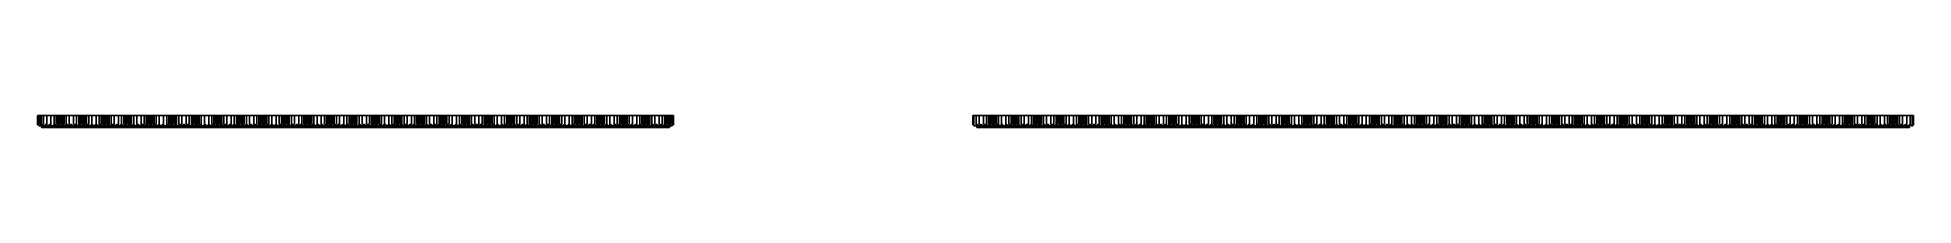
# Model space of a CAD drawing. Header units: metres. Extents: x 2494 to 3558, y 282 to 553.
# Drawn here: x 3057.4 to 3127, y 381.2 to 381.7 of the extents above; entities that cross this region are included whole.
import ezdxf

# ---------------------------------------------------------------- set-up
doc = ezdxf.new("R2010")
doc.units = ezdxf.units.M
doc.header["$LTSCALE"] = 7
doc.header["$MEASUREMENT"] = 0
doc.layers.add('HACHURA PISOS', color=250, linetype='Continuous')
doc.layers.add('PENA 01', color=1, linetype='Continuous')

# ---------------------------------------------------------------- blocks, each defined once
blk = doc.blocks.new('F312X00')
for p, q in [((-40.5, 6.6), (-40.8, 7.1)), ((-38.2, 9.7), (-40, 7.7)), ((-37.7, 9.3), (-39.6, 7.3)), ((-31.3, 9.3), (-29.4, 7.3)), ((-30.8, 9.7), (-29, 7.7)), ((-20.5, 9.7), (-22.3, 7.7)), ((-20, 9.3), (-21.9, 7.3)), ((-13.6, 9.3), (-11.7, 7.3)), ((-13.1, 9.7), (-11.3, 7.7)), ((-2.8, 9.7), (-4.6, 7.7)), ((-2.3, 9.3), (-4.2, 7.3)), ((4.1, 9.3), (6, 7.3)), ((4.6, 9.7), (6.4, 7.7)), ((14.9, 9.7), (13.1, 7.7)), ((15.4, 9.3), (13.5, 7.3)), ((21.8, 9.3), (23.7, 7.3)), ((22.3, 9.7), (24.1, 7.7)), ((32.6, 9.7), (30.8, 7.7)), ((33.1, 9.3), (31.2, 7.3)), ((39.5, 9.3), (41.4, 7.3)), ((40, 9.7), (41.8, 7.7)), ((50.3, 9.7), (48.5, 7.7)), ((50.8, 9.3), (48.9, 7.3)), ((57.2, 9.3), (59.1, 7.3)), ((57.7, 9.7), (59.5, 7.7)), ((68, 9.7), (66.2, 7.7)), ((68.5, 9.3), (66.6, 7.3)), ((69.1, 10), (68.8, 10.4))]:
    blk.add_line(p, q)
for centre, radius, start, end in [((-43.4, 10.8), 4.5, 304.51811, 317.55243), ((-43.4, 10.8), 5.1, 304.51811, 317.55243), ((-34.5, 6.4), 5, 90, 137.55243), ((-34.5, 6.4), 4.4, 90, 137.55243), ((-34.5, 6.4), 5, 42.44757, 90), ((-34.5, 6.4), 4.4, 42.44757, 90), ((-25.7, 10.8), 5.1, 222.44757, 270), ((-25.7, 10.8), 4.5, 222.44757, 270), ((-25.7, 10.8), 4.5, 270, 317.55243), ((-25.7, 10.8), 5.1, 270, 317.55243), ((-16.8, 6.4), 5, 90, 137.55243), ((-16.8, 6.4), 4.4, 90, 137.55243), ((-16.8, 6.4), 5, 42.44757, 90), ((-16.8, 6.4), 4.4, 42.44757, 90), ((-8, 10.8), 5.1, 222.44757, 270), ((-8, 10.8), 4.5, 222.44757, 270), ((-8, 10.8), 4.5, 270, 317.55243), ((-8, 10.8), 5.1, 270, 317.55243), ((0.9, 6.4), 5, 90, 137.55243), ((0.9, 6.4), 4.4, 90, 137.55243), ((0.9, 6.4), 5, 42.44757, 90), ((0.9, 6.4), 4.4, 42.44757, 90), ((9.7, 10.8), 5.1, 222.44757, 270), ((9.7, 10.8), 4.5, 222.44757, 270), ((9.7, 10.8), 4.5, 270, 317.55243), ((9.7, 10.8), 5.1, 270, 317.55243), ((18.6, 6.4), 5, 90, 137.55243), ((18.6, 6.4), 4.4, 90, 137.55243), ((18.6, 6.4), 5, 42.44757, 90), ((18.6, 6.4), 4.4, 42.44757, 90), ((27.4, 10.8), 5.1, 222.44757, 270), ((27.4, 10.8), 4.5, 222.44757, 270), ((27.4, 10.8), 4.5, 270, 317.55243), ((27.4, 10.8), 5.1, 270, 317.55243), ((36.3, 6.4), 5, 90, 137.55243), ((36.3, 6.4), 4.4, 90, 137.55243), ((36.3, 6.4), 5, 42.44757, 90), ((36.3, 6.4), 4.4, 42.44757, 90), ((45.1, 10.8), 5.1, 222.44757, 270), ((45.1, 10.8), 4.5, 222.44757, 270), ((45.1, 10.8), 4.5, 270, 317.55243), ((45.1, 10.8), 5.1, 270, 317.55243), ((54, 6.4), 5, 90, 137.55243), ((54, 6.4), 4.4, 90, 137.55243), ((54, 6.4), 5, 42.44757, 90), ((54, 6.4), 4.4, 42.44757, 90), ((62.8, 10.8), 5.1, 222.44757, 270), ((62.8, 10.8), 4.5, 222.44757, 270), ((62.8, 10.8), 4.5, 270, 317.55243), ((62.8, 10.8), 5.1, 270, 317.55243), ((71.7, 6.4), 5, 125.41858, 137.55243), ((71.7, 6.4), 4.4, 125.41858, 137.55243)]:
    blk.add_arc(centre, radius, start, end)

msp = doc.modelspace()

# ---------------------------------------------------------------- hatches: boundary and pattern name
at = {"layer": 'HACHURA PISOS'}
h = msp.add_hatch(dxfattribs=at)
h.set_pattern_fill('HACH23,_O', color=256, scale=0.02, pattern_type=2)
h.set_pattern_definition([(90, (3057.382, 381.32645), (-0.836, 5e-17), []), (90, (3057.4102, 381.32645), (-0.836, 5e-17), []), (90, (3057.4502, 381.32645), (-0.836, 5e-17), []), (90, (3057.5068, 381.32645), (-0.836, 5e-17), []), (90, (3057.5868, 381.32645), (-0.836, 5e-17), []), (90, (3057.7, 381.32645), (-0.836, 5e-17), []), (90, (3057.86, 381.32645), (-0.836, 5e-17), []), (90, (3057.9732, 381.32645), (-0.836, 5e-17), []), (90, (3058.0532, 381.32645), (-0.836, 5e-17), []), (90, (3058.1098, 381.32645), (-0.836, 5e-17), []), (90, (3058.1498, 381.32645), (-0.836, 5e-17), []), (90, (3058.178, 381.32645), (-0.836, 5e-17), []), (90, (3058.198, 381.32645), (-0.836, 5e-17), [])])
h.paths.add_polyline_path([(3080.964, 381.662), (3057.362, 381.662), (3057.362, 381.326), (3080.964, 381.326)])
h = msp.add_hatch(dxfattribs=at)
h.set_pattern_fill('HACH23,_O', color=256, scale=0.02, pattern_type=2)
h.set_pattern_definition([(90, (3191.4679, 409.77534), (-0.836, 5e-17), []), (90, (3191.4961, 409.77534), (-0.836, 5e-17), []), (90, (3191.5361, 409.77534), (-0.836, 5e-17), []), (90, (3191.5927, 409.77534), (-0.836, 5e-17), []), (90, (3191.6727, 409.77534), (-0.836, 5e-17), []), (90, (3191.7859, 409.77534), (-0.836, 5e-17), []), (90, (3191.9459, 409.77534), (-0.836, 5e-17), []), (90, (3192.0591, 409.77534), (-0.836, 5e-17), []), (90, (3192.1391, 409.77534), (-0.836, 5e-17), []), (90, (3192.1957, 409.77534), (-0.836, 5e-17), []), (90, (3192.2357, 409.77534), (-0.836, 5e-17), []), (90, (3192.2639, 409.77534), (-0.836, 5e-17), []), (90, (3192.2839, 409.77534), (-0.836, 5e-17), [])])
h.paths.add_polyline_path([(3126.981, 381.662), (3092.067, 381.662), (3092.067, 381.327), (3126.981, 381.327)])

# ---------------------------------------------------------------- linework, layer by layer
at = {"layer": 'PENA 01'}
for p, q in [((3057.361, 381.321), (3057.361, 381.662)), ((3080.962, 381.662), (3057.361, 381.662)), ((3080.962, 381.662), (3057.362, 381.662)), ((3080.962, 381.662), (3080.962, 381.321)), ((3092.067, 381.321), (3092.067, 381.662)), ((3126.981, 381.662), (3092.067, 381.662)), ((3126.981, 381.314), (3126.981, 381.662)), ((3057.391, 381.309), (3057.407, 381.291)), ((3057.394, 381.312), (3057.411, 381.295)), ((3057.485, 381.312), (3057.469, 381.295)), ((3057.489, 381.309), (3057.473, 381.291)), ((3057.511, 381.22), (3057.511, 381.276)), ((3080.812, 381.276), (3057.511, 381.276)), ((3080.812, 381.22), (3057.511, 381.22)), ((3057.546, 381.309), (3057.562, 381.291)), ((3057.55, 381.312), (3057.566, 381.295)), ((3057.64, 381.312), (3057.624, 381.295)), ((3057.644, 381.309), (3057.628, 381.291)), ((3057.701, 381.309), (3057.717, 381.291)), ((3057.705, 381.312), (3057.721, 381.295)), ((3057.795, 381.312), (3057.779, 381.295)), ((3057.799, 381.309), (3057.783, 381.291)), ((3057.805, 381.314), (3057.802, 381.318)), ((3080.289, 381.284), (3080.286, 381.289)), ((3080.309, 381.312), (3080.292, 381.295)), ((3080.312, 381.309), (3080.296, 381.291)), ((3080.369, 381.309), (3080.386, 381.291)), ((3080.373, 381.312), (3080.389, 381.295)), ((3080.464, 381.312), (3080.448, 381.295)), ((3080.468, 381.309), (3080.452, 381.291)), ((3080.525, 381.309), (3080.541, 381.291)), ((3080.529, 381.312), (3080.545, 381.295)), ((3080.619, 381.312), (3080.603, 381.295)), ((3080.623, 381.309), (3080.607, 381.291)), ((3080.68, 381.309), (3080.696, 381.291)), ((3080.684, 381.312), (3080.7, 381.295)), ((3080.774, 381.312), (3080.758, 381.295)), ((3080.778, 381.309), (3080.762, 381.291)), ((3080.835, 381.309), (3080.851, 381.291)), ((3080.839, 381.312), (3080.855, 381.295)), ((3080.93, 381.312), (3080.914, 381.295)), ((3080.934, 381.309), (3080.917, 381.291)), ((3092.097, 381.309), (3092.113, 381.291)), ((3092.101, 381.312), (3092.117, 381.295)), ((3092.192, 381.312), (3092.175, 381.295)), ((3092.196, 381.309), (3092.179, 381.291)), ((3092.217, 381.22), (3092.217, 381.276)), ((3126.831, 381.276), (3092.217, 381.276)), ((3126.831, 381.22), (3092.217, 381.22)), ((3092.252, 381.309), (3092.269, 381.291)), ((3092.256, 381.312), (3092.273, 381.295)), ((3092.347, 381.312), (3092.331, 381.295)), ((3092.351, 381.309), (3092.335, 381.291)), ((3092.408, 381.309), (3092.424, 381.291)), ((3092.412, 381.312), (3092.428, 381.295)), ((3092.502, 381.312), (3092.486, 381.295)), ((3092.506, 381.309), (3092.49, 381.291)), ((3092.512, 381.314), (3092.509, 381.318)), ((3126.831, 381.276), (3126.831, 381.22))]:
    msp.add_line(p, q, dxfattribs=at)
msp.add_lwpolyline([(3080.812, 381.276), (3080.812, 381.22)], dxfattribs=at)
for centre, radius, start, end in [((3057.362, 381.283), 0.0439, 90, 91.94843), ((3057.362, 381.283), 0.0386, 90, 92.21425), ((3057.362, 381.283), 0.0439, 42.44757, 90), ((3057.362, 381.283), 0.0386, 42.44757, 90), ((3057.44, 381.321), 0.0447, 222.44757, 270), ((3057.44, 381.321), 0.0395, 222.44757, 270), ((3057.44, 381.321), 0.0395, 270, 317.55243), ((3057.44, 381.321), 0.0447, 270, 317.55243), ((3057.517, 381.283), 0.0439, 90, 137.55243), ((3057.517, 381.283), 0.0386, 90, 137.55243), ((3057.517, 381.283), 0.0439, 42.44757, 90), ((3057.517, 381.283), 0.0386, 42.44757, 90), ((3057.595, 381.321), 0.0447, 222.44757, 270), ((3057.595, 381.321), 0.0395, 222.44757, 270), ((3057.595, 381.321), 0.0395, 270, 317.55243), ((3057.595, 381.321), 0.0447, 270, 317.55243), ((3057.673, 381.283), 0.0439, 90, 137.55243), ((3057.673, 381.283), 0.0386, 90, 137.55243), ((3057.673, 381.283), 0.0439, 42.44757, 90), ((3057.673, 381.283), 0.0386, 42.44757, 90), ((3057.75, 381.321), 0.0447, 222.44757, 270), ((3057.75, 381.321), 0.0395, 222.44757, 270), ((3057.75, 381.321), 0.0395, 270, 317.55243), ((3057.75, 381.321), 0.0447, 270, 317.55243), ((3057.828, 381.283), 0.0439, 125.41858, 137.55243), ((3057.828, 381.283), 0.0386, 125.41858, 137.55243), ((3080.263, 381.321), 0.0395, 304.51811, 317.55243), ((3080.263, 381.321), 0.0447, 304.51811, 317.55243), ((3080.341, 381.283), 0.0439, 90, 137.55243), ((3080.341, 381.283), 0.0386, 90, 137.55243), ((3080.341, 381.283), 0.0439, 42.44757, 90), ((3080.341, 381.283), 0.0386, 42.44757, 90), ((3080.419, 381.321), 0.0447, 222.44757, 270), ((3080.419, 381.321), 0.0395, 222.44757, 270), ((3080.419, 381.321), 0.0395, 270, 317.55243), ((3080.419, 381.321), 0.0447, 270, 317.55243), ((3080.496, 381.283), 0.0439, 90, 137.55243), ((3080.496, 381.283), 0.0386, 90, 137.55243), ((3080.496, 381.283), 0.0439, 42.44757, 90), ((3080.496, 381.283), 0.0386, 42.44757, 90), ((3080.574, 381.321), 0.0447, 222.44757, 270), ((3080.574, 381.321), 0.0395, 222.44757, 270), ((3080.574, 381.321), 0.0395, 270, 317.55243), ((3080.574, 381.321), 0.0447, 270, 317.55243), ((3080.651, 381.283), 0.0439, 90, 137.55243), ((3080.651, 381.283), 0.0386, 90, 137.55243), ((3080.651, 381.283), 0.0439, 42.44757, 90), ((3080.651, 381.283), 0.0386, 42.44757, 90), ((3080.729, 381.321), 0.0447, 222.44757, 270), ((3080.729, 381.321), 0.0395, 222.44757, 270), ((3080.729, 381.321), 0.0395, 270, 317.55243), ((3080.729, 381.321), 0.0447, 270, 317.55243), ((3080.807, 381.283), 0.0439, 90, 137.55243), ((3080.807, 381.283), 0.0386, 90, 137.55243), ((3080.807, 381.283), 0.0439, 42.44757, 90), ((3080.807, 381.283), 0.0386, 42.44757, 90), ((3080.884, 381.321), 0.0447, 222.44757, 270), ((3080.884, 381.321), 0.0395, 222.44757, 270), ((3080.884, 381.321), 0.0395, 270, 317.55243), ((3080.884, 381.321), 0.0447, 270, 317.55243), ((3080.962, 381.283), 0.0439, 90, 137.55243), ((3080.962, 381.283), 0.0386, 90, 137.55243), ((3080.962, 381.283), 0.0439, 89.70851, 90), ((3080.962, 381.283), 0.0386, 89.66876, 90), ((3092.069, 381.283), 0.0439, 90, 91.94843), ((3092.069, 381.283), 0.0386, 90, 92.21425), ((3092.069, 381.283), 0.0439, 42.44757, 90), ((3092.069, 381.283), 0.0386, 42.44757, 90), ((3092.146, 381.321), 0.0447, 222.44757, 270), ((3092.146, 381.321), 0.0395, 222.44757, 270), ((3092.146, 381.321), 0.0395, 270, 317.55243), ((3092.146, 381.321), 0.0447, 270, 317.55243), ((3092.224, 381.283), 0.0439, 90, 137.55243), ((3092.224, 381.283), 0.0386, 90, 137.55243), ((3092.224, 381.283), 0.0439, 42.44757, 90), ((3092.224, 381.283), 0.0386, 42.44757, 90), ((3092.302, 381.321), 0.0447, 222.44757, 270), ((3092.302, 381.321), 0.0395, 222.44757, 270), ((3092.302, 381.321), 0.0395, 270, 317.55243), ((3092.302, 381.321), 0.0447, 270, 317.55243), ((3092.379, 381.283), 0.0439, 90, 137.55243), ((3092.379, 381.283), 0.0386, 90, 137.55243), ((3092.379, 381.283), 0.0439, 42.44757, 90), ((3092.379, 381.283), 0.0386, 42.44757, 90), ((3092.457, 381.321), 0.0447, 222.44757, 270), ((3092.457, 381.321), 0.0395, 222.44757, 270), ((3092.457, 381.321), 0.0395, 270, 317.55243), ((3092.457, 381.321), 0.0447, 270, 317.55243), ((3092.535, 381.283), 0.0439, 125.41858, 137.55243), ((3092.535, 381.283), 0.0386, 125.41858, 137.55243)]:
    msp.add_arc(centre, radius, start, end, dxfattribs=at)

# ---------------------------------------------------------------- block references
at = {"layer": 'PENA 01', "xscale": 0.0087719298245589, "yscale": 0.0087719298245589, "zscale": 0.0087719298245589}
for p in [(3057.975, 381.227), (3058.907, 381.227), (3059.683, 381.227), (3060.459, 381.227), (3061.236, 381.227), (3062.012, 381.227), (3062.788, 381.227), (3063.565, 381.227), (3064.341, 381.227), (3065.117, 381.227), (3065.894, 381.227), (3066.67, 381.227), (3067.446, 381.227), (3068.223, 381.227), (3068.999, 381.227), (3069.775, 381.227), (3070.552, 381.227), (3071.328, 381.227), (3072.104, 381.227), (3072.88, 381.227), (3073.657, 381.227), (3074.433, 381.227), (3075.209, 381.227), (3075.986, 381.227), (3076.762, 381.227), (3077.538, 381.227), (3078.315, 381.227), (3079.091, 381.227), (3079.867, 381.227), (3092.682, 381.227), (3093.613, 381.227), (3094.39, 381.227), (3095.166, 381.227), (3095.942, 381.227), (3096.719, 381.227), (3097.495, 381.227), (3098.271, 381.227), (3099.048, 381.227), (3099.824, 381.227), (3100.6, 381.227), (3101.377, 381.227), (3102.153, 381.227), (3102.929, 381.227), (3103.861, 381.227), (3104.637, 381.227), (3105.413, 381.227), (3106.19, 381.227), (3106.966, 381.227), (3107.742, 381.227), (3108.519, 381.227), (3109.295, 381.227), (3110.071, 381.227), (3110.848, 381.227), (3111.624, 381.227), (3112.4, 381.227), (3113.177, 381.227), (3113.953, 381.227), (3114.729, 381.227), (3115.506, 381.227), (3116.282, 381.227), (3117.058, 381.227), (3117.835, 381.227), (3118.611, 381.227), (3119.387, 381.227), (3120.163, 381.227), (3120.94, 381.227), (3121.716, 381.227), (3122.492, 381.227), (3123.269, 381.227), (3124.045, 381.227), (3124.821, 381.227), (3125.598, 381.227), (3126.374, 381.227)]:
    msp.add_blockref('F312X00', p, dxfattribs=at)

doc.saveas('drawing.dxf')
